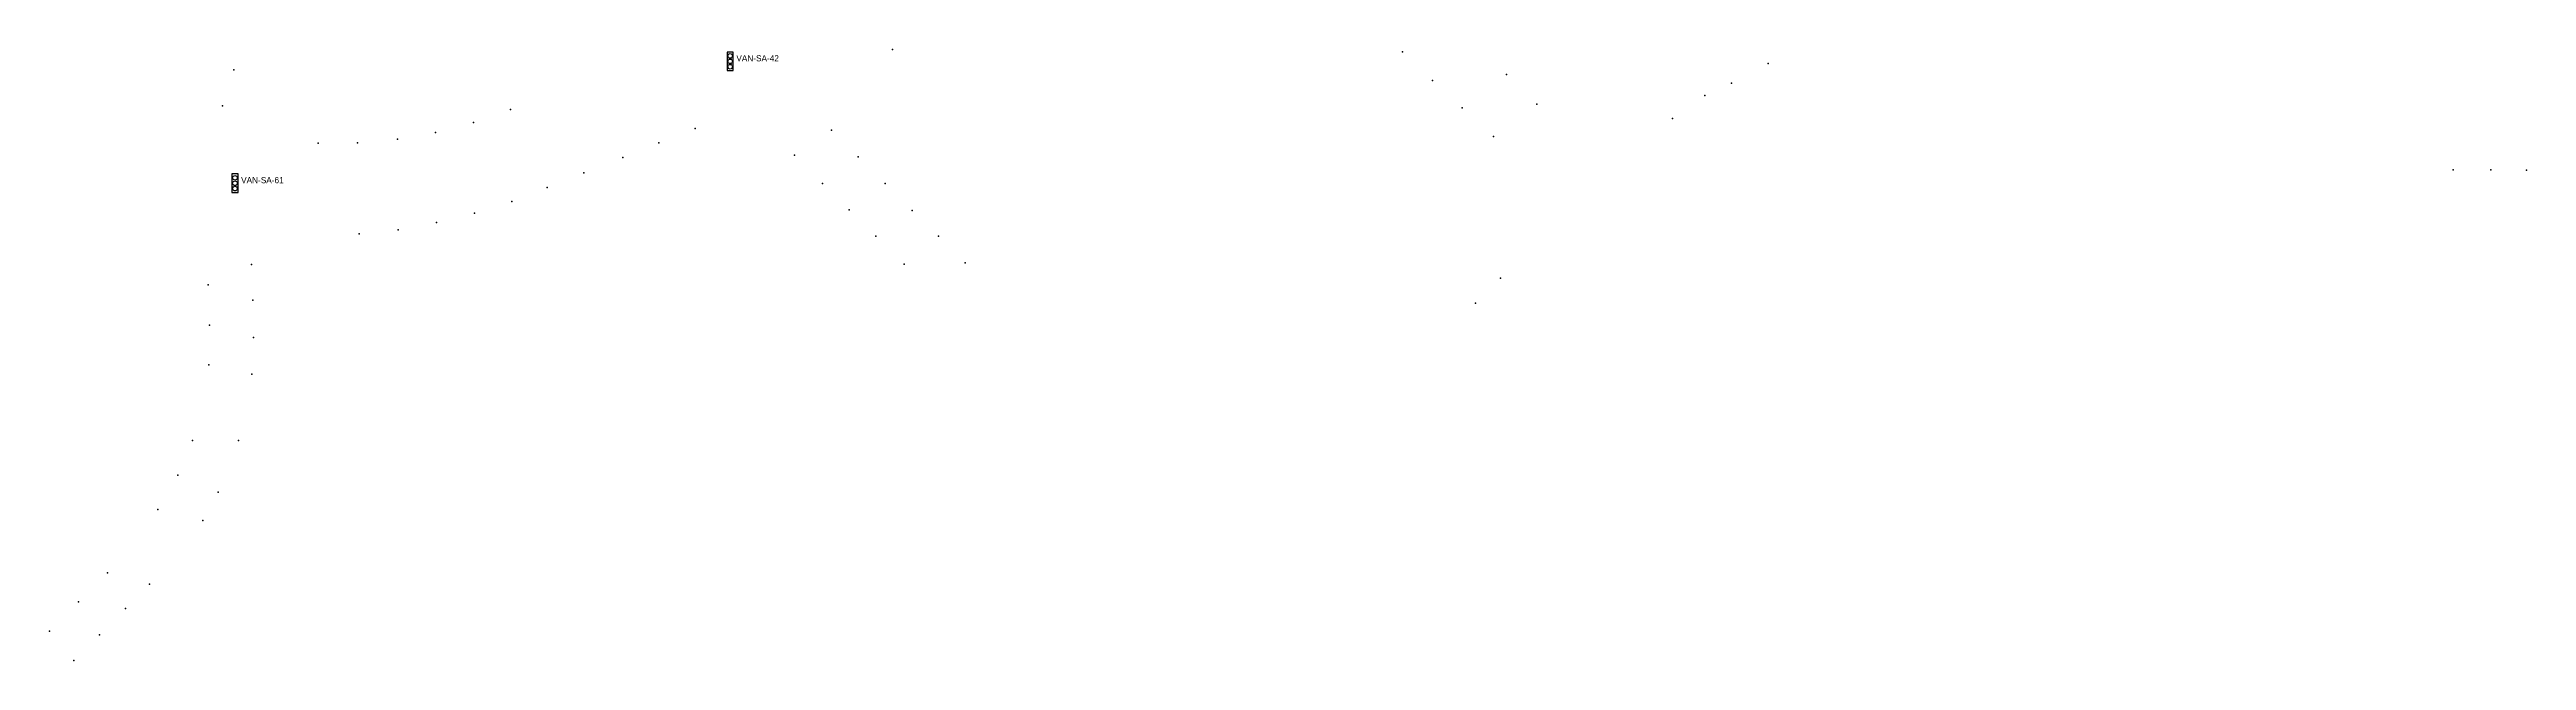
# Model space of a CAD drawing. Header units: inches. Extents: x 486474 to 494239, y 5455982 to 5460069.
# Drawn here: x 490781 to 491586, y 5457666 to 5457865 of the extents above; entities that cross this region are included whole.
import ezdxf

# ---------------------------------------------------------------- set-up
doc = ezdxf.new("R2010")
doc.units = ezdxf.units.IN
doc.header["$MEASUREMENT"] = 0
doc.layers.add('Parking Meters', color=10, linetype='Continuous')
doc.layers.add('Traffic Signals', color=10, linetype='Continuous')

msp = doc.modelspace()

# ---------------------------------------------------------------- texts
at = {"layer": 'Traffic Signals', "color": 1}
for s, p in [('VAN-SA-42', (491004.45, 5457860.86)), ('VAN-SA-61', (490843.58, 5457821.24))]:
    msp.add_text(s, height=2, dxfattribs=at).set_placement(p)

# ---------------------------------------------------------------- linework, layer by layer
at = {"layer": 'Parking Meters', "color": 7}
for p in [(491055.17, 5457864.71), (491055.17, 5457864.71), (491220.85, 5457864), (491220.85, 5457864), (491339.62, 5457860.12), (491339.62, 5457860.12), (490841.21, 5457858.08), (490841.21, 5457858.08), (491230.59, 5457854.67), (491230.59, 5457854.67), (491254.65, 5457856.58), (491254.65, 5457856.58), (491327.66, 5457853.73), (491327.66, 5457853.73), (490837.51, 5457846.43), (490931.11, 5457845.2), (490931.11, 5457845.2), (491240.27, 5457845.72), (491240.27, 5457845.72), (491264.46, 5457846.9), (491264.46, 5457846.9), (491319.07, 5457849.76), (491319.07, 5457849.76), (490894.35, 5457835.57), (490894.35, 5457835.57), (490906.76, 5457837.74), (490906.76, 5457837.74), (490919.08, 5457841), (490919.08, 5457841), (490991.09, 5457839.05), (490991.09, 5457839.05), (491035.35, 5457838.46), (491035.35, 5457838.46), (491250.36, 5457836.47), (491250.36, 5457836.47), (491308.59, 5457842.33), (491308.59, 5457842.33), (490868.56, 5457834.27), (490868.56, 5457834.27), (490881.43, 5457834.37), (490881.43, 5457834.37), (490967.59, 5457829.64), (490967.59, 5457829.64), (490979.27, 5457834.34), (490979.27, 5457834.34), (491023.3, 5457830.35), (491023.3, 5457830.35), (491044.04, 5457829.83), (491044.04, 5457829.83), (490943.03, 5457819.88), (490943.03, 5457819.88), (490954.87, 5457824.6), (490954.87, 5457824.6), (491032.44, 5457821.19), (491032.44, 5457821.19), (491052.76, 5457821.16), (491052.76, 5457821.16), (491562.15, 5457825.64), (491562.15, 5457825.64), (491574.42, 5457825.58), (491574.42, 5457825.58), (491585.95, 5457825.53), (490919.41, 5457811.47), (490919.41, 5457811.47), (490931.51, 5457815.35), (490931.51, 5457815.35), (491041.1, 5457812.62), (491041.1, 5457812.62), (491061.6, 5457812.4), (491061.6, 5457812.4), (490881.88, 5457804.74), (490881.88, 5457804.74), (490894.6, 5457806.09), (490894.6, 5457806.09), (490907.01, 5457808.42), (490907.01, 5457808.42), (491049.73, 5457804.04), (491049.73, 5457804.04), (491070.12, 5457804), (491070.12, 5457804), (491078.83, 5457795.41), (491078.83, 5457795.41), (490832.89, 5457788.25), (490832.89, 5457788.25), (490846.95, 5457794.85), (491058.96, 5457794.89), (491058.96, 5457794.89), (491252.65, 5457790.36), (491252.65, 5457790.36), (490847.33, 5457783.28), (490847.33, 5457783.28), (491244.55, 5457782.26), (490833.33, 5457775.05), (490833.33, 5457775.05), (490847.63, 5457771.05), (490847.63, 5457771.05), (490833.08, 5457762.21), (490847.02, 5457759.13), (490847.02, 5457759.13), (490827.73, 5457737.65), (490827.73, 5457737.65), (490842.76, 5457737.63), (490823.03, 5457726.36), (490823.03, 5457726.36), (490816.5, 5457715.2), (490836.12, 5457720.8), (490831.1, 5457711.62), (490831.1, 5457711.62), (490800.21, 5457694.62), (490800.21, 5457694.62), (490813.86, 5457690.92), (490790.8, 5457685.15), (490790.8, 5457685.15), (490806.02, 5457682.97), (490806.02, 5457682.97), (490781.34, 5457675.63), (490781.34, 5457675.63), (490797.6, 5457674.48), (490797.6, 5457674.48), (490789.21, 5457666.1), (490789.21, 5457666.1)]:
    msp.add_point(p, dxfattribs=at)
at = {"layer": 'Traffic Signals', "color": 1}
for points in [[(491001.45, 5457857.86), (491003.45, 5457857.86), (491003.45, 5457863.86), (491001.45, 5457863.86)], [(490840.58, 5457818.24), (490842.58, 5457818.24), (490842.58, 5457824.24), (490840.58, 5457824.24)]]:
    msp.add_lwpolyline(points, close=True, dxfattribs=at)
for centre in [(491002.45, 5457862.61), (491002.45, 5457860.86), (491002.45, 5457859.11), (490841.58, 5457822.99), (490841.58, 5457821.24), (490841.58, 5457819.49)]:
    msp.add_circle(centre, 0.75, dxfattribs=at)

msp.set_redraw_order([(e.dxf.handle, doc.entitydb.next_handle()) for e in msp.query("TEXT MTEXT ATTDEF DIMENSION ARC_DIMENSION")])  # texts and dimensions are drawn at this point

doc.saveas('drawing.dxf')
